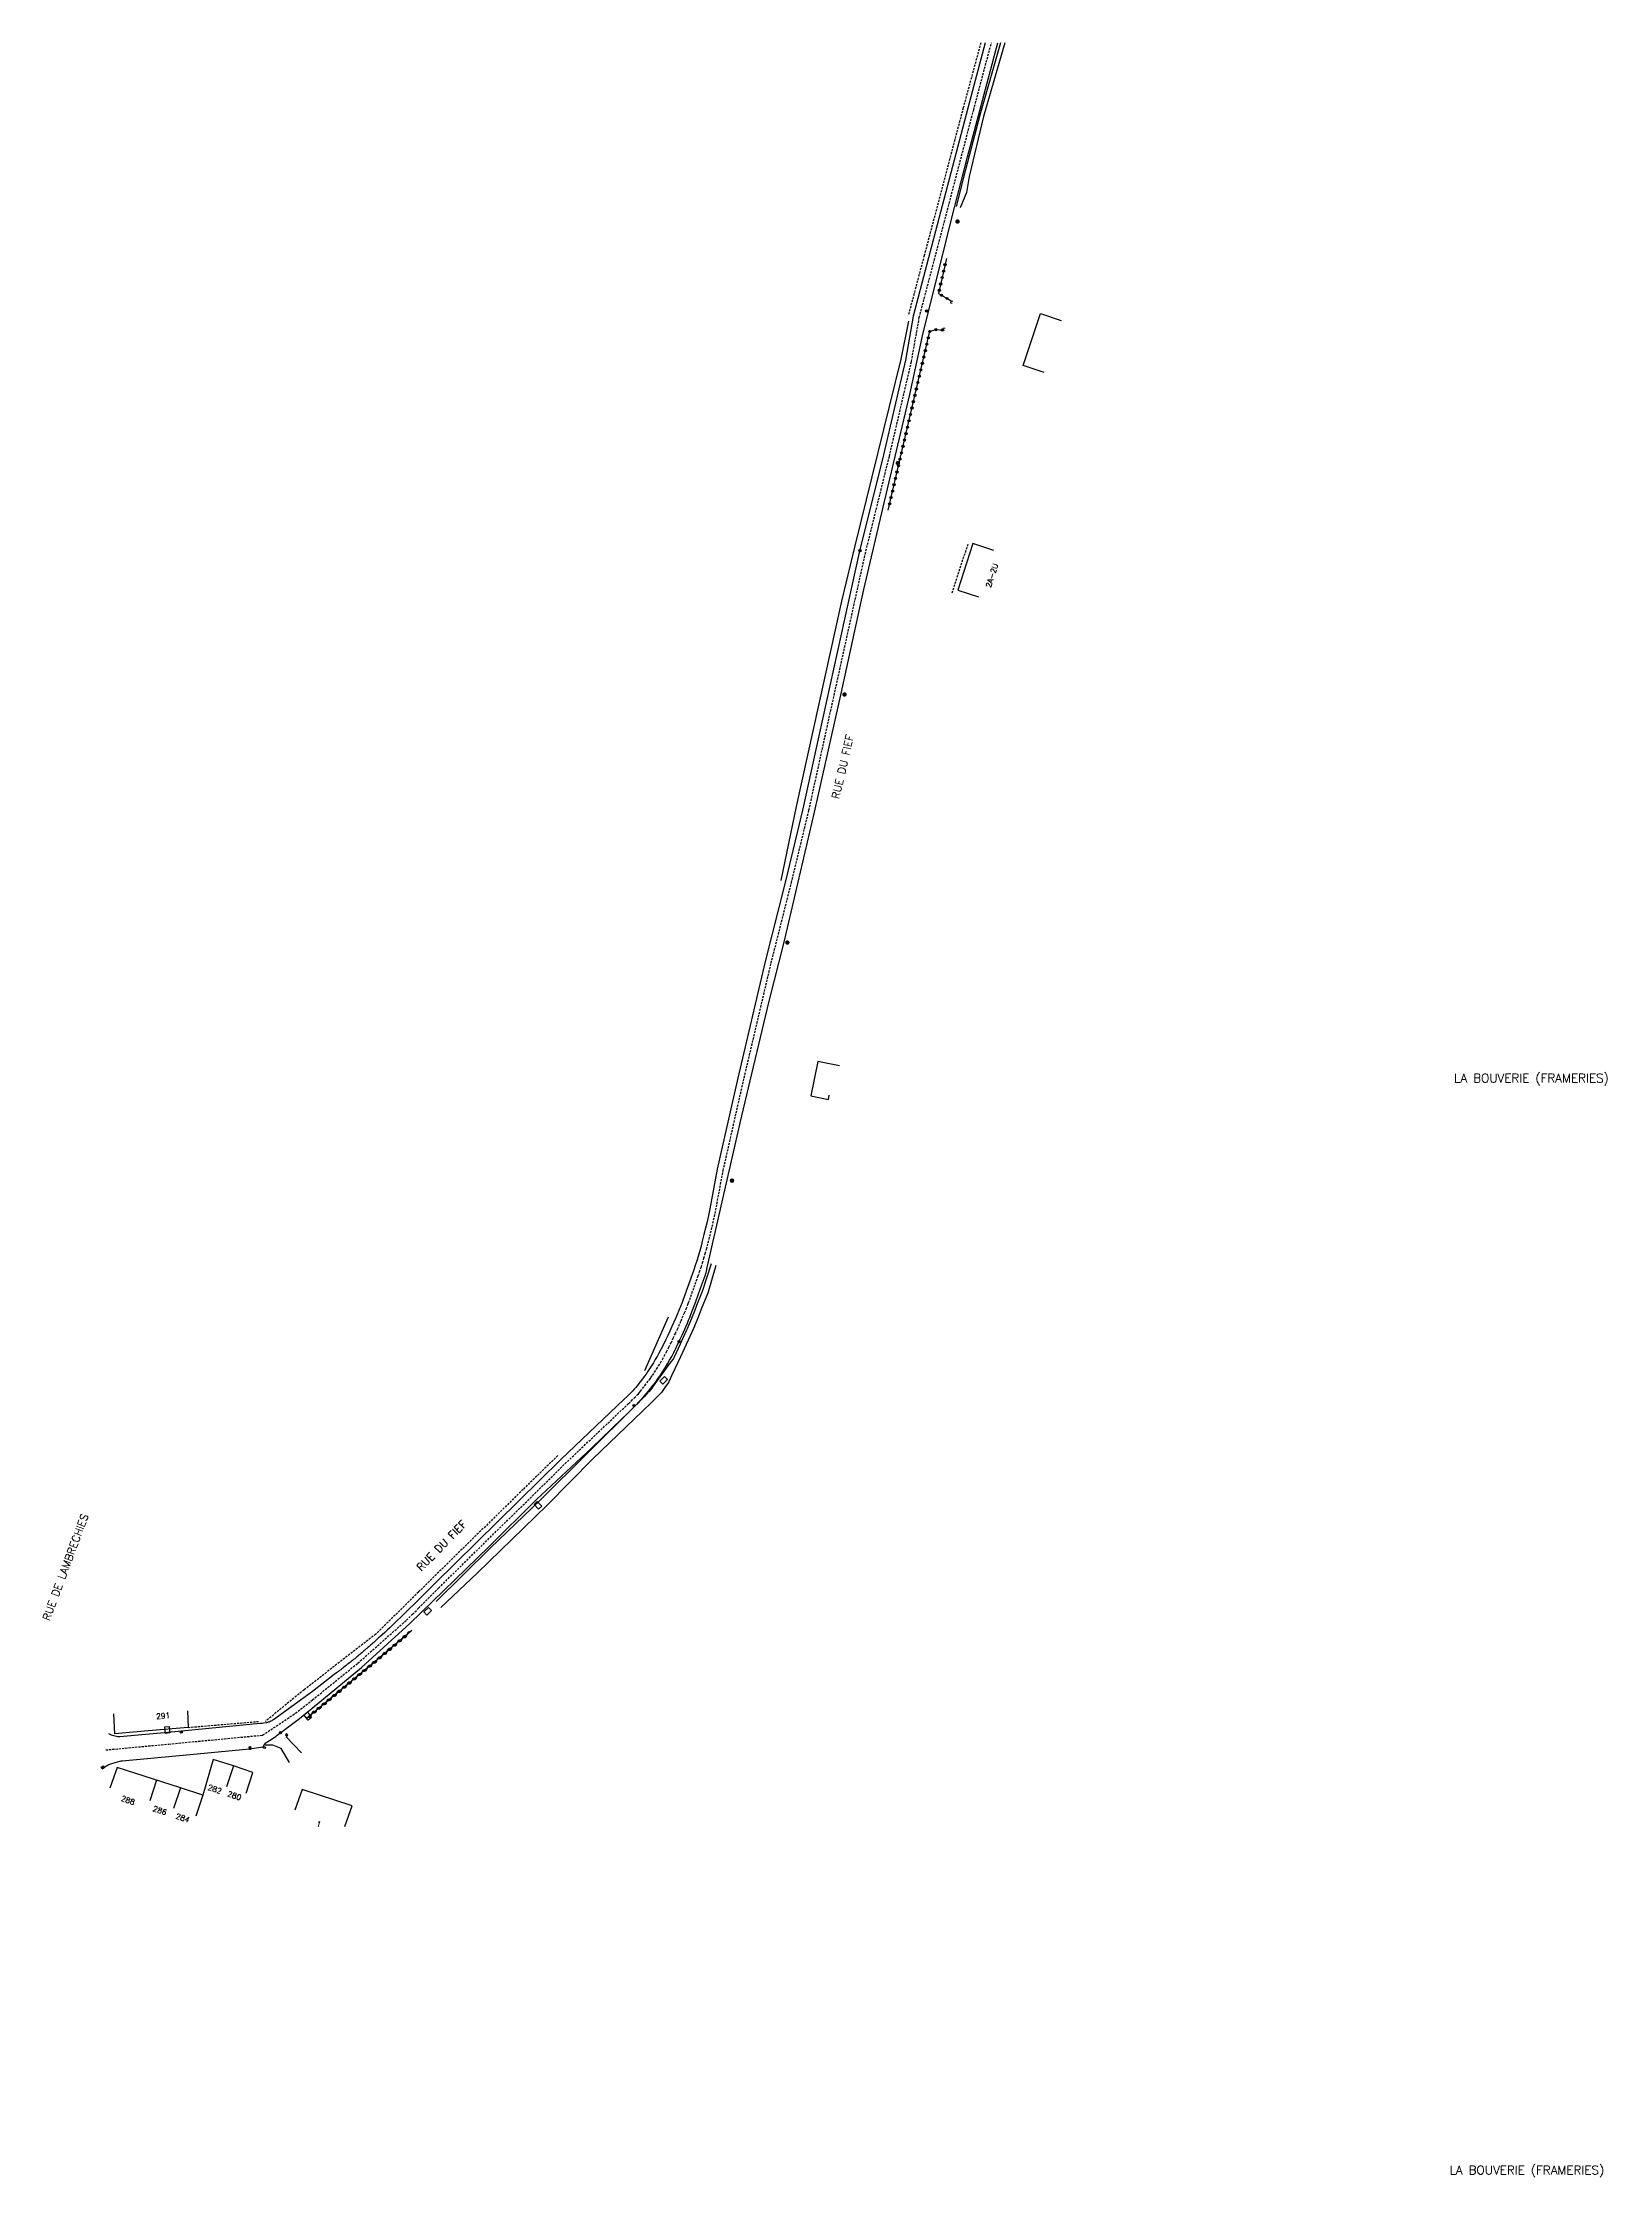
# Model space of a CAD drawing. Header units: millimetres. Extents: x 114005 to 114985, y 122399 to 123000.
# Drawn here: x 114626.9 to 114984.9, y 122511.8 to 123000 of the extents above; entities that cross this region are included whole.
import ezdxf
from ezdxf.enums import TextEntityAlignment as Align

# ---------------------------------------------------------------- set-up
doc = ezdxf.new("R2010")
doc.units = ezdxf.units.MM
doc.linetypes.add('DASHED', pattern=[0.75, 0.5, -0.25])
doc.layers.get('0').update_dxf_attribs({"linetype": 'CONTINUOUS'})
for name, color, linetype in [('w0001', 6, 'DASHED'), ('w0008', 7, 'CONTINUOUS'), ('w0017', 7, 'CONTINUOUS'), ('w0100', 7, 'CONTINUOUS'), ('w0103', 1, 'CONTINUOUS'), ('w0112', 1, 'DASHED'), ('w0113', 2, 'DASHED'), ('w0210', 2, 'CONTINUOUS'), ('W0212', 2, 'CONTINUOUS'), ('W0213', 2, 'CONTINUOUS'), ('W0310', 3, 'CONTINUOUS'), ('w0322', 7, 'CONTINUOUS'), ('w0400', 7, 'CONTINUOUS'), ('w0431', 7, 'CONTINUOUS'), ('w0856', 7, 'CONTINUOUS'), ('w0980', 7, 'CONTINUOUS'), ('w0989', 7, 'CONTINUOUS'), ('w0991', 7, 'CONTINUOUS'), ('w1102', 7, 'CONTINUOUS'), ('w1471', 7, 'CONTINUOUS'), ('W1473', 7, 'CONTINUOUS')]:
    doc.layers.add(name, color=color, linetype=linetype)
doc.styles.get("Standard").update_dxf_attribs({"font": 'romans.shx', "width": 0.85})

# ---------------------------------------------------------------- blocks, each defined once
blk = doc.blocks.new('T856')
for p, q in [((-0.125, 0), (0.125, 0)), ((0, 0.125), (0, -0.125))]:
    blk.add_line(p, q)
blk.add_ellipse((0, 0), major_axis=(-0.177, 0.177), ratio=1, start_param=3.9269908, end_param=10.2101761)
blk = doc.blocks.new('T1473')
at = {"color": 0, "linetype": 'Continuous', "const_width": 0.5, "flags": 128}
blk.add_lwpolyline([(-0.25, 0, 1), (0.25, 0, 1)], format="xyb", close=True, dxfattribs=at)
blk = doc.blocks.new('T1471')
at = {"color": 0, "linetype": 'Continuous', "flags": 128}
blk.add_lwpolyline([(-0.75, -0.5), (-0.75, 0.5), (0.75, 0.5), (0.75, -0.5), (-0.75, -0.5)], dxfattribs=at)
blk = doc.blocks.new('T400')
for p, q in [((-0.15, 0.3), (0.15, 0.3)), ((-0.15, -0.25), (-0.15, 0.3)), ((-0.15, 0.15), (0.15, 0.15)), ((-0.15, 0), (0.15, 0)), ((0.15, 0.3), (0.15, -0.25)), ((-0.15, -0.15), (0.15, -0.15)), ((-0.15, -0.25), (-0.15, -0.3)), ((-0.15, -0.3), (0.15, -0.3)), ((0.15, -0.3), (0.15, -0.25))]:
    blk.add_line(p, q)
blk = doc.blocks.new('t310o')
at = {"color": 0, "linetype": 'Continuous'}
for centre, start, end in [((-0.5, 0.38), 216.8699, 323.1304), ((0.5, -0.37), 36.8699, 143.1303)]:
    blk.add_arc(centre, 0.625, start, end, dxfattribs=at)
blk = doc.blocks.new('t322o')
at = {"color": 0, "linetype": 'Continuous'}
for radius in [0.25, 0.15]:
    blk.add_circle((0, 0), radius, dxfattribs=at)

msp = doc.modelspace()

# ---------------------------------------------------------------- linework, layer by layer
at = {"layer": 'w0001'}
msp.add_lwpolyline([(114641.36, 122609.53), (114655.8, 122610.88), (114677.26, 122612.91), (114684.78, 122617.91), (114688.64, 122620.96), (114699.05, 122629.38), (114710.16, 122639.18), (114711.56, 122640.57), (114712.96, 122641.96), (114717.54, 122646.56), (114746.44, 122674.98), (114760.97, 122688.74), (114761.64, 122689.39), (114762.31, 122690.04), (114762.97, 122690.71), (114763.24, 122690.99), (114763.49, 122691.29), (114763.73, 122691.58), (114764.75, 122692.88), (114765.76, 122694.19), (114766.12, 122694.69), (114766.48, 122695.2), (114766.96, 122695.91), (114767.42, 122696.63), (114767.87, 122697.36), (114768.3, 122698.1), (114768.73, 122698.84), (114769.14, 122699.59), (114769.68, 122700.61), (114770.2, 122701.63), (114770.72, 122702.66), (114771.22, 122703.7), (114771.7, 122704.75), (114772.18, 122705.8), (114772.99, 122707.64), (114773.79, 122709.5), (114774.18, 122710.44), (114774.56, 122711.39), (114774.73, 122711.83), (114776.87, 122717.84), (114777.23, 122718.87), (114777.58, 122719.9), (114777.91, 122720.94), (114778.23, 122721.99), (114778.54, 122723.04), (114778.83, 122724.09), (114779.22, 122725.57), (114779.59, 122727.04), (114779.95, 122728.52), (114780.3, 122730), (114780.63, 122731.48), (114780.95, 122732.98), (114782.64, 122742.06), (114787.28, 122762.55), (114793.61, 122789.5), (114798.26, 122807.9), (114802.26, 122824.43), (114805.92, 122841.19), (114815.14, 122883.05), (114820.66, 122905.38), (114825.72, 122927.08), (114827.51, 122937.14), (114839.96, 122984.67), (114844.02, 123000)], dxfattribs=at)
at = {"layer": 'w0008'}
for points in [[(114640.51, 122605.17), (114640.79, 122605.39), (114641.08, 122605.59), (114641.38, 122605.79), (114641.69, 122605.98), (114641.88, 122606.09), (114642.09, 122606.19), (114642.29, 122606.27), (114642.51, 122606.35), (114643.5, 122606.66), (114644.08, 122606.83), (114644.39, 122606.91), (114644.69, 122606.98), (114644.9, 122607.01), (114645.11, 122607.04), (114660.69, 122608.47), (114674.23, 122609.75), (114677.35, 122610.22), (114677.82, 122611.04), (114678.86, 122611.71), (114679.9, 122612.38), (114680.27, 122612.63), (114680.62, 122612.89), (114682.92, 122614.64), (114685.68, 122616.75), (114686.57, 122617.44), (114687.46, 122618.13), (114688.03, 122618.59), (114688.6, 122619.06), (114699.89, 122628.41), (114710.97, 122638.42), (114729.01, 122655.99), (114739.95, 122666.81), (114752.51, 122678.58), (114759.47, 122685.24), (114760.49, 122686.23), (114761.5, 122687.24), (114762.5, 122688.25), (114763.48, 122689.29), (114764.45, 122690.33), (114765.01, 122690.96), (114765.56, 122691.6), (114766.1, 122692.26), (114766.62, 122692.92), (114767.12, 122693.6), (114767.71, 122694.42), (114768.28, 122695.25), (114768.83, 122696.09), (114769.36, 122696.94), (114769.88, 122697.8), (114770.38, 122698.67), (114770.87, 122699.55), (114771.33, 122700.44), (114772.58, 122703.01), (114773.22, 122704.39), (114773.84, 122705.77), (114774.46, 122707.16), (114774.73, 122707.8), (114774.99, 122708.45), (114775.24, 122709.1), (114776.36, 122712.12), (114777.46, 122715.16), (114778.56, 122718.19), (114778.65, 122718.47), (114778.73, 122718.75), (114778.8, 122719.04), (114778.99, 122719.88), (114783.39, 122739.24), (114786.42, 122752.61), (114786.51, 122752.97), (114793.12, 122780.47), (114796.6, 122794.29), (114803.55, 122824.03), (114809.63, 122851.16), (114814.85, 122874.92), (114819.22, 122893.76), (114825.38, 122919.54), (114828.37, 122933.62), (114832.69, 122950.63), (114834.79, 122959.37), (114838.51, 122973.9), (114845.45, 123000)], [(114842.58, 123000), (114838.62, 122985.02), (114826.15, 122937.44), (114824.36, 122927.36), (114819.3, 122905.7), (114813.79, 122883.37), (114804.56, 122841.48), (114800.9, 122824.75), (114796.91, 122808.23), (114792.26, 122789.83), (114785.92, 122762.86), (114781.28, 122742.34), (114781.28, 122742.34), (114781.28, 122742.34), (114779.59, 122733.26), (114779.27, 122731.78), (114778.94, 122730.31), (114778.6, 122728.84), (114778.24, 122727.38), (114777.87, 122725.91), (114777.49, 122724.46), (114777.2, 122723.42), (114776.9, 122722.39), (114776.59, 122721.36), (114776.26, 122720.33), (114775.92, 122719.31), (114775.56, 122718.3), (114773.42, 122712.3), (114773.27, 122711.89), (114772.89, 122710.97), (114772.51, 122710.04), (114771.71, 122708.2), (114770.91, 122706.36), (114770.44, 122705.33), (114769.96, 122704.3), (114769.47, 122703.28), (114768.96, 122702.26), (114768.44, 122701.25), (114767.91, 122700.24), (114767.51, 122699.52), (114767.1, 122698.79), (114766.68, 122698.08), (114766.24, 122697.37), (114765.79, 122696.67), (114765.33, 122695.98), (114765, 122695.5), (114764.65, 122695.03), (114763.66, 122693.73), (114762.65, 122692.45), (114762.43, 122692.18), (114762.21, 122691.93), (114761.97, 122691.68), (114761.33, 122691.03), (114760.68, 122690.38), (114760.01, 122689.75), (114745.48, 122675.98), (114716.56, 122647.55), (114711.98, 122642.94), (114710.59, 122641.55), (114709.18, 122640.17), (114707.77, 122638.8), (114706.36, 122637.44), (114705.78, 122636.9), (114705.2, 122636.37), (114704.61, 122635.85), (114704.01, 122635.34), (114703.79, 122635.13), (114703.57, 122634.93), (114703.35, 122634.73), (114703.13, 122634.53), (114702.9, 122634.33), (114702.68, 122634.13), (114702.46, 122633.93), (114702.23, 122633.73), (114702.01, 122633.53), (114701.78, 122633.33), (114701.56, 122633.14), (114701.33, 122632.94), (114701.11, 122632.74), (114700.88, 122632.55), (114700.65, 122632.35), (114700.42, 122632.16), (114700.2, 122631.96), (114699.97, 122631.77), (114699.74, 122631.57), (114699.51, 122631.38), (114699.28, 122631.19), (114699.05, 122631), (114698.81, 122630.8), (114698.56, 122630.6), (114698.32, 122630.4), (114698.08, 122630.2), (114697.84, 122630.01), (114697.59, 122629.81), (114697.35, 122629.62), (114697.1, 122629.42), (114696.86, 122629.23), (114696.61, 122629.03), (114696.37, 122628.84), (114696.12, 122628.65), (114695.87, 122628.45), (114695.62, 122628.26), (114695.37, 122628.07), (114695.13, 122627.88), (114694.88, 122627.69), (114694.63, 122627.5), (114694.38, 122627.32), (114694.13, 122627.13), (114693.88, 122626.94), (114693.62, 122626.75), (114688.7, 122622.87), (114679.73, 122616.44), (114679.54, 122616.31), (114679.34, 122616.19), (114679.14, 122616.08), (114678.93, 122615.99), (114678.74, 122615.91), (114678.55, 122615.85), (114678.35, 122615.79), (114678.15, 122615.75), (114677.46, 122615.64), (114677.17, 122615.59), (114677.12, 122615.59), (114676.67, 122615.55)], [(114676.67, 122615.55), (114655.54, 122613.55), (114644.56, 122612.53), (114644.42, 122612.52), (114644.27, 122612.52), (114644.13, 122612.54), (114643.82, 122612.6), (114643.52, 122612.66), (114643.21, 122612.74), (114642.92, 122612.84), (114642.63, 122612.94), (114642.35, 122613.07), (114642.08, 122613.2)]]:
    msp.add_lwpolyline(points, dxfattribs=at)
at = {"layer": 'w0017'}
for points in [[(114686.16, 122608.86), (114682.65, 122612.54)], [(114683.4, 122606.65), (114681.52, 122609.83), (114679.6, 122610.63), (114677.82, 122610.6)]]:
    msp.add_lwpolyline(points, dxfattribs=at)
at = {"layer": 'w0100'}
for points in [[(114844.56, 122883.88), (114839.8, 122885.44), (114836.34, 122874.82), (114841.09, 122873.27)], [(114660.06, 122618.47), (114660.19, 122614.68), (114651.04, 122613.88), (114643.41, 122613.23), (114643.25, 122617.81)], [(114673.48, 122599.62), (114675.03, 122604.37), (114675.03, 122604.37), (114670.58, 122605.87), (114665.95, 122607.35), (114663.55, 122599.15), (114658.44, 122600.87), (114643.96, 122605.52), (114642.26, 122600.81)], [(114696.09, 122592.03), (114697.78, 122596.74), (114686.34, 122600.49), (114684.65, 122595.78)]]:
    msp.add_lwpolyline(points, dxfattribs=at)
at = {"layer": 'w0103'}
msp.add_lwpolyline([(114856.05, 122924.54), (114851.32, 122926.17), (114855.23, 122938.08), (114859.96, 122936.46)], dxfattribs=at)
at = {"layer": 'w0112'}
for points in [[(114835.07, 122940.33), (114834.7, 122940.44), (114834.79, 122940.96), (114835.17, 122940.85)], [(114833.27, 122934.16), (114832.88, 122934.26), (114833.06, 122934.77), (114833.45, 122934.67)], [(114744.82, 122676.85), (114744.82, 122676.85), (114736.84, 122669.11), (114712.89, 122645.63), (114703.15, 122636.01), (114686.76, 122623.3), (114677.91, 122616.06)], [(114660.19, 122614.68), (114676.28, 122616.03)]]:
    msp.add_lwpolyline(points, dxfattribs=at)
for points in [[(114683.04, 122612.91), (114682.83, 122613.22), (114682.51, 122613), (114682.73, 122612.69)], [(114677.82, 122609.82), (114677.45, 122609.94), (114677.57, 122610.29), (114677.93, 122610.16)]]:
    msp.add_lwpolyline(points, close=True, dxfattribs=at)
at = {"layer": 'w0113'}
for points in [[(114841.59, 123000), (114837.56, 122985.08), (114828.64, 122951.32), (114825.04, 122937.81)], [(114835.03, 122874.16), (114838.69, 122885.39)]]:
    msp.add_lwpolyline(points, dxfattribs=at)
at = {"layer": 'w0210'}
msp.add_lwpolyline([(114779.93, 122720.68), (114777.8, 122714.4), (114776.56, 122711.2), (114776.05, 122709.89), (114775.53, 122708.57), (114775, 122707.26), (114774.74, 122706.63), (114774.47, 122706.01), (114774.19, 122705.38), (114772.8, 122702.37), (114771.41, 122699.36), (114771.33, 122699.21), (114771.24, 122699.07), (114770.82, 122698.48), (114770.38, 122697.89), (114769.6, 122696.85), (114768.83, 122695.81), (114768.13, 122694.84), (114766.58, 122692.68), (114766.29, 122692.29), (114765.99, 122691.91), (114765.68, 122691.54), (114765.36, 122691.18), (114764.64, 122690.4), (114763.91, 122689.63), (114763.18, 122688.87), (114762.43, 122688.12), (114740.75, 122666.62), (114729.42, 122655.77), (114716.95, 122643.47)], dxfattribs=at)
at = {"layer": 'W0212'}
for points in [[(114846.06, 123000), (114841.4, 122983.44), (114837.72, 122969.51), (114835.99, 122962.53)], [(114770.04, 122708.51), (114764.65, 122696.24)]]:
    msp.add_lwpolyline(points, dxfattribs=at)
at = {"layer": 'W0213'}
for points in [[(114847.07, 123000), (114842.19, 122983.14), (114838.92, 122969.41), (114838.33, 122965.72), (114836.84, 122962.23)], [(114825.03, 122936.33), (114823.27, 122927.59), (114812.68, 122884.61), (114809.71, 122872.29), (114809.71, 122872.29), (114799.32, 122825.32), (114799.32, 122825.32), (114795.85, 122808.35)], [(114780.98, 122720.34), (114779.11, 122714.01), (114777.79, 122710.75), (114776.73, 122708.13), (114775.66, 122705.51), (114775.57, 122705.3), (114775.48, 122705.1), (114772.88, 122699.47), (114772.35, 122698.31), (114770.85, 122695.07), (114770.23, 122693.72), (114770.18, 122693.63), (114770.12, 122693.53), (114769.32, 122692.41), (114768.5, 122691.29), (114768.4, 122691.16), (114768.28, 122691.03), (114766.23, 122689.02), (114764.16, 122687.02), (114752.85, 122676.09), (114742.38, 122665.49), (114726.36, 122649.99), (114718.07, 122642.13)]]:
    msp.add_lwpolyline(points, dxfattribs=at)
at = {"layer": 'W0310'}
msp.add_lwpolyline([(114711.41, 122636.84), (114702.53, 122629.34), (114687.29, 122616.71)], dxfattribs=at)
at = {"layer": 'w0322'}
for points in [[(114833.71, 122950.67), (114831.94, 122942.62), (114833.5, 122941.7), (114834.79, 122940.96)], [(114820.38, 122893.06), (114829.94, 122934.04), (114831.47, 122934.4), (114832.88, 122934.26)]]:
    msp.add_lwpolyline(points, dxfattribs=at)
at = {"layer": 'w0431'}
msp.add_lwpolyline([(114809.22, 122765.96), (114804.33, 122767.02), (114802.67, 122759.16), (114806.72, 122758.28), (114806.93, 122759.26)], dxfattribs=at)
at = {"layer": 'w1102'}
for points in [[(114652.97, 122602.62), (114651.43, 122597.87)], [(114670.58, 122605.87), (114669.03, 122601.12)], [(114658.44, 122600.87), (114656.9, 122596.11)], [(114663.55, 122599.15), (114662, 122594.39)]]:
    msp.add_lwpolyline(points, dxfattribs=at)

# ---------------------------------------------------------------- block references
at = {"layer": 'W0310'}
for p, rotation in [((114709.18, 122634.96), 220.193471203543), ((114710.33, 122635.92), 220.193471203543), ((114703.45, 122630.12), 220.193471203543), ((114704.6, 122631.08), 220.193471203543), ((114705.74, 122632.05), 220.193471203543), ((114706.89, 122633.02), 220.193471203543), ((114708.03, 122633.99), 220.193471203543), ((114697.68, 122625.32), 219.6394154539382), ((114698.84, 122626.28), 219.6394154539382), ((114699.99, 122627.24), 219.6394154539382), ((114701.15, 122628.19), 219.6394154539382), ((114702.3, 122629.15), 219.6394154539382), ((114691.91, 122620.54), 219.6394154539382), ((114693.06, 122621.5), 219.6394154539382), ((114694.22, 122622.45), 219.6394154539382), ((114695.37, 122623.41), 219.6394154539382), ((114696.53, 122624.37), 219.6394154539382), ((114688.44, 122617.67), 219.6394154539382), ((114689.6, 122618.62), 219.6394154539382), ((114690.75, 122619.58), 219.6394154539382)]:
    msp.add_blockref('t310o', p, dxfattribs=dict(at, rotation=rotation))
at = {"layer": 'w0322'}
for p, rotation in [((114833.39, 122949.21), 257.6189021337645), ((114832.1, 122943.35), 257.6189021337645), ((114832.42, 122944.81), 257.6189021337645), ((114832.75, 122946.28), 257.6189021337645), ((114833.07, 122947.74), 257.6189021337645), ((114832.59, 122942.24), 329.5127389184017), ((114833.89, 122941.48), 330.2944900480227), ((114829.92, 122933.96), 76.87738008499883), ((114831.31, 122934.36), 12.86661865932523), ((114832.8, 122934.27), 354.4489551809664), ((114828.89, 122929.58), 76.87738008499883), ((114829.23, 122931.04), 76.87738008499883), ((114829.58, 122932.5), 76.87738008499883), ((114827.53, 122923.73), 76.87738008499883), ((114827.87, 122925.19), 76.87738008499883), ((114828.21, 122926.65), 76.87738008499883), ((114828.55, 122928.12), 76.87738008499883), ((114826.51, 122919.35), 76.87738008499883), ((114826.85, 122920.81), 76.87738008499883), ((114827.19, 122922.27), 76.87738008499883), ((114825.49, 122914.97), 76.87738008499883), ((114825.83, 122916.43), 76.87738008499883), ((114826.17, 122917.89), 76.87738008499883), ((114824.13, 122909.12), 76.87738008499883), ((114824.47, 122910.59), 76.87738008499883), ((114824.81, 122912.05), 76.87738008499883), ((114825.15, 122913.51), 76.87738008499883), ((114823.1, 122904.74), 76.87738008499883), ((114823.45, 122906.2), 76.87738008499883), ((114823.79, 122907.66), 76.87738008499883), ((114822.08, 122900.36), 76.87738008499883), ((114822.42, 122901.82), 76.87738008499883), ((114822.76, 122903.28), 76.87738008499883), ((114820.72, 122894.52), 76.87738008499883), ((114821.06, 122895.98), 76.87738008499883), ((114821.4, 122897.44), 76.87738008499883), ((114821.74, 122898.9), 76.87738008499883)]:
    msp.add_blockref('t322o', p, dxfattribs=dict(at, rotation=rotation))
at = {"layer": 'w0400'}
for p, rotation in [((114674.35, 122609.99), 8.609693455899222), ((114640.6, 122605.58), 307.8)]:
    msp.add_blockref('T400', p, dxfattribs=dict(at, rotation=rotation))
at = {"layer": 'w0856', "rotation": 224.2910223371463}
for p in [(114829.18, 122938.65), (114813.93, 122883.81), (114772.53, 122702.93), (114762.24, 122688.3), (114658.65, 122613.6), (114681.35, 122613.49)]:
    msp.add_blockref('T856', p, dxfattribs=at)
at = {"layer": 'w1471'}
for p, rotation in [((114769, 122694.06), 224.2910223371463), ((114740.24, 122665.48), 134.2910223371463), ((114715.02, 122641.26), 224.2910223371463), ((114687.61, 122617.24), 309.7910223371463), ((114655.48, 122614.1), 95.5910223371462)]:
    msp.add_blockref('T1471', p, dxfattribs=dict(at, rotation=rotation))
at = {"layer": 'W1473'}
for p, rotation in [((114836.27, 122959.1), 224.2910223371463), ((114822.61, 122903.85), 76.87738008499399), ((114810.4, 122850.93), 77.36033461104535), ((114797.33, 122794.19), 245.7680732075282), ((114784.66, 122739.73), 224.2910223371463)]:
    msp.add_blockref('T1473', p, dxfattribs=dict(at, rotation=rotation))

# ---------------------------------------------------------------- texts
at = {"layer": 'w0980'}
for p in [(114967.59, 122763.04), (114966.54, 122513.3)]:
    msp.add_text('LA BOUVERIE (FRAMERIES)', height=2, dxfattribs=at).set_placement(p, align=Align.MIDDLE)
at = {"layer": 'w0989'}
for s, rotation, p in [('RUE DU FIEF', 76.9894, (114808.29, 122827.08)), ('RUE DE LAMBRECHIES', 69.6579, (114627.65, 122639.24)), ('RUE DU FIEF', 45.4278, (114712.93, 122650.91))]:
    msp.add_text(s, height=1.75, rotation=rotation, dxfattribs=at).set_placement(p, align=Align.MIDDLE_LEFT)
at = {"layer": 'w0991'}
for s, rotation, p in [('2A-2U', 72, (114844.73, 122877.96)), ('291', 4.691, (114654.56, 122616.72)), ('288', 341.1, (114646.25, 122597.43)), ('282', 341.1, (114666.11, 122599.95)), ('280', 341.1, (114670.6, 122598.48)), ('286', 341.1, (114653.54, 122595.09)), ('284', 341.1, (114658.78, 122593.37)), ('1', 341.1, (114689.88, 122591.96))]:
    msp.add_text(s, height=1.25, rotation=rotation, dxfattribs=at).set_placement(p, align=Align.CENTER)

doc.saveas('drawing.dxf')
